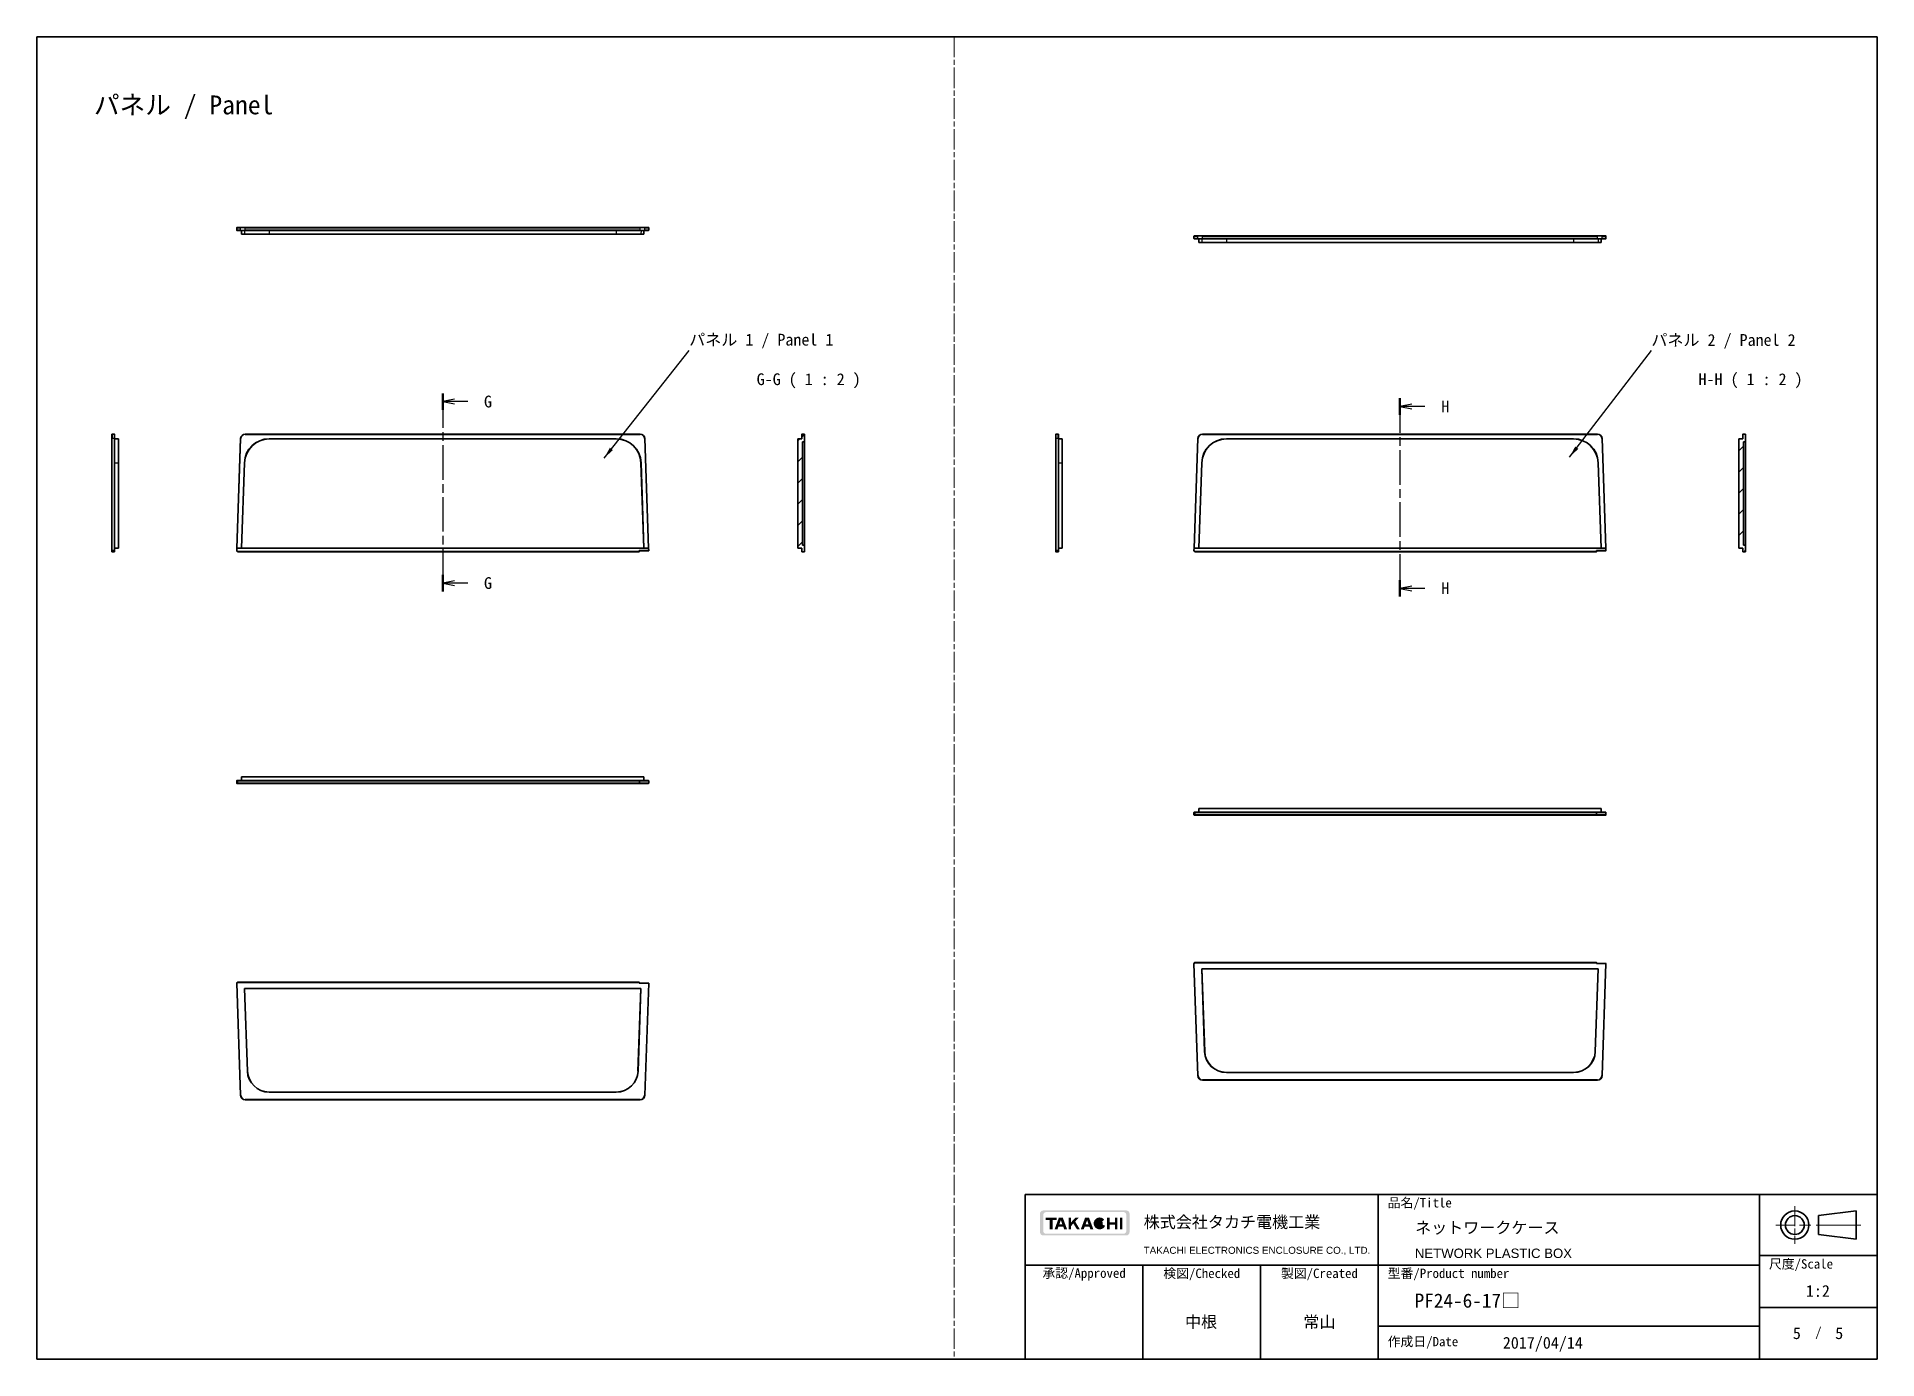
# Model space of a CAD drawing. Header units: millimetres. Extents: x 29 to 4761, y 16 to 859.
# Drawn here: x 3979 to 4761, y 16 to 578 of the extents above; entities that cross this region are included whole.
import ezdxf
from ezdxf.enums import TextEntityAlignment as Align

# ---------------------------------------------------------------- set-up
doc = ezdxf.new("R2010")
doc.units = ezdxf.units.MM
doc.header["$LTSCALE"] = 2
doc.linetypes.add('CHAIN', pattern=[0.3543, 0.2362, -0.0295, 0.0591, -0.0295])
for name, color, linetype, lineweight in [('Border (ISO)', 7, 'Continuous', 35), ('Hatch (ISO)', 1, 'Continuous', 18), ('Section Line (ISO)', 7, 'CHAIN', 25), ('Sketch Geometry (ISO)', 7, 'Continuous', 18), ('Symbol (ISO)', 7, 'Continuous', 18), ('Title (ISO)', 7, 'Continuous', 35), ('Visible (ISO)', 7, 'Continuous', 35), ('Visible Narrow (ISO)', 7, 'Continuous', 25)]:
    doc.layers.add(name, color=color, linetype=linetype, lineweight=lineweight)
doc.styles.add('QCADDimTextStyle', font='txt')
doc.styles.add('textstyle4', font='msgothic.ttc')
doc.styles.add('textstyle5', font='arial.ttf')
doc.dimstyles.new('QCADDimStyle', dxfattribs={"dimtxt": 1.8, "dimasz": 1.8, "dimexe": 0.18, "dimexo": 0.0625, "dimgap": 0.09, "dimtad": 0, "dimtih": 1, "dimtoh": 1, "dimdec": 4, "dimzin": 0, "dimdsep": 46, "dimtxsty": 'QCADDimTextStyle', "dimcen": 0.09, "dimadec": 0, "dimazin": 0, "dimtfac": 1, "dimtdec": 4, "dimtofl": 0, "dimtmove": 2, "dimatfit": 3, "dimfxl": 0, "dimtolj": 1, "dimtzin": 0, "dimarcsym": 0})
pattern_1 = [(45, (3950, 0.015), (-4.49013, 4.49013), [])]

msp = doc.modelspace()

# ---------------------------------------------------------------- texts
at = {"layer": 'Symbol (ISO)', "color": 7, "line_spacing_factor": 1.5, "style": 'textstyle4'}
for s, insert, char_height, width, attachment_point in [('{\\fMS Gothic|b0|i0|undefinedundefined|undefinedundefined;\\H8.0000;パネル / Panel}', (4003.26, 548.11), 8, 75.9766, 4), ('{パネル 1 / Panel 1}', (4256.2, 445.59), 5, 59.5322, 7), ('{パネル 2 / Panel 2}', (4665.05, 445.47), 5, 59.5322, 7)]:
    msp.add_mtext(s, dxfattribs=dict(at, insert=insert, char_height=char_height, width=width, attachment_point=attachment_point))
at = {"layer": 'Symbol (ISO)', "color": 7, "char_height": 5, "attachment_point": 7, "style": 'textstyle4'}
for s, insert in [('G-G ( 1 : 2 )', (4284.87, 428.67)), ('H-H ( 1 : 2 )', (4685.07, 428.67))]:
    msp.add_mtext(s, dxfattribs=dict(at, insert=insert))

# ---------------------------------------------------------------- blocks, each defined once
blk = doc.blocks.new('図面枠 tk図枠')
at = {"layer": 'Border (ISO)'}
for p, q in [((14.5, 289), (405.5, 289)), ((14.5, 289), (14.5, 8)), ((405.5, 289), (405.5, 8)), ((14.5, 8), (405.5, 8))]:
    blk.add_line(p, q, dxfattribs=at)
blk = doc.blocks.new('表題欄 tk表題欄')
at = {"layer": 'Hatch (ISO)', "transparency": 33554687}
h = blk.add_hatch(color=256, dxfattribs=at)
edge = h.paths.add_edge_path(flags=0)
edge.add_arc((95.58, 236.3), 0.596, 270, 360)
edge.add_line((96.17, 236.3), (96.17, 239.71))
edge.add_arc((95.58, 239.71), 0.596, 0, 90)
edge.add_line((95.58, 240.31), (79.14, 240.31))
edge.add_arc((79.14, 239.71), 0.596, 90, 180)
edge.add_line((78.54, 239.71), (78.54, 236.3))
edge.add_arc((79.14, 236.3), 0.596, 180, 270)
edge.add_line((79.14, 235.7), (95.58, 235.7))
edge = h.paths.add_edge_path(flags=0)
edge.add_line((77.84, 239.96), (77.84, 236.05))
edge.add_arc((78.54, 236.05), 0.702, 180, 270)
edge.add_line((78.54, 235.35), (96.17, 235.35))
edge.add_arc((96.17, 236.05), 0.702, 270, 360)
edge.add_line((96.87, 236.05), (96.87, 239.96))
edge.add_arc((96.17, 239.96), 0.702, 0, 90)
edge.add_line((96.17, 240.66), (78.54, 240.66))
edge.add_arc((78.54, 239.96), 0.702, 90, 180)
for points in [[(79.07, 239.15), (79.07, 238.66), (79.92, 238.66), (79.92, 236.66), (80.51, 236.66), (80.51, 238.66), (81.36, 238.66), (81.36, 239.15)], [(85.68, 236.66), (84.94, 237.89), (84.42, 237.32), (84.42, 236.66), (83.9, 236.66), (83.9, 239.15), (84.42, 239.15), (84.42, 238.1), (85.39, 239.15), (86.11, 239.15), (85.32, 238.3), (86.3, 236.66)], [(92.09, 239.15), (92.09, 236.66), (92.61, 236.66), (92.61, 237.66), (93.77, 237.66), (93.77, 236.66), (94.29, 236.66), (94.29, 239.15), (93.77, 239.15), (93.77, 238.15), (92.61, 238.15), (92.61, 239.15)], [(94.84, 239.15), (94.84, 236.66), (95.36, 236.66), (95.36, 239.15)]]:
    blk.add_hatch(color=256, dxfattribs=at).paths.add_polyline_path(points, flags=0)
h = blk.add_hatch(color=256, dxfattribs=at)
h.paths.add_polyline_path([(82.59, 237.71), (81.95, 237.71), (82.27, 238.58)], flags=0)
h.paths.add_polyline_path([(82.78, 237.2), (81.76, 237.2), (81.57, 236.66), (80.95, 236.66), (81.86, 239.15), (82.68, 239.15), (83.59, 236.66), (82.98, 236.66)], flags=0)
h = blk.add_hatch(color=256, dxfattribs=at)
h.paths.add_polyline_path([(87.53, 237.71), (88.16, 237.71), (87.85, 238.58)], flags=0)
h.paths.add_polyline_path([(87.14, 236.66), (87.34, 237.2), (88.35, 237.2), (88.55, 236.66), (89.17, 236.66), (88.25, 239.15), (87.44, 239.15), (86.52, 236.66)], flags=0)
h = blk.add_hatch(color=256, dxfattribs=at)
edge = h.paths.add_edge_path(flags=0)
edge.add_arc((90.52, 237.9), 1.27, 38.5505, 336.582)
edge.add_line((91.69, 237.4), (91.17, 237.62))
edge.add_ellipse((90.52, 237.9), major_axis=(0, -0.8), ratio=0.867347, start_angle=-235.349, end_angle=69.4109, ccw=False)
edge.add_line((91.09, 238.36), (91.52, 238.7))
at = {"layer": 'Title (ISO)'}
for p, q in [((74.71, 244.05), (255.71, 244.05)), ((74.71, 209.05), (74.71, 244.05)), ((149.71, 244.05), (149.71, 209.05)), ((230.71, 244.05), (230.71, 209.05)), ((255.71, 244.05), (255.71, 209.05)), ((243.21, 239.55), (251.21, 240.55)), ((243.21, 239.55), (243.21, 235.55)), ((251.21, 234.55), (251.21, 240.55)), ((243.21, 235.55), (251.21, 234.55)), ((230.71, 231.05), (255.71, 231.05)), ((74.71, 229.05), (230.71, 229.05)), ((99.71, 229.05), (99.71, 209.05)), ((124.71, 229.05), (124.71, 209.05)), ((230.71, 220.05), (255.71, 220.05)), ((149.71, 216.05), (230.71, 216.05)), ((255.71, 209.05), (74.71, 209.05))]:
    blk.add_line(p, q, dxfattribs=at)
at = {"layer": 'Title (ISO)', "color": 4, "linetype": 'CHAIN', "lineweight": 18, "ltscale": 8.88956}
blk.add_line((238.21, 241.55), (238.21, 233.55), dxfattribs=at)
at = {"layer": 'Title (ISO)', "color": 4, "linetype": 'CHAIN', "lineweight": 18, "ltscale": 20.001633}
blk.add_line((252.21, 237.55), (234.21, 237.55), dxfattribs=at)
at = {"layer": 'Title (ISO)'}
for radius in [3, 2]:
    blk.add_circle((238.21, 237.55), radius, dxfattribs=at)
at = {"layer": 'Title (ISO)', "color": 1, "char_height": 2, "line_spacing_factor": 1.5, "style": 'textstyle4'}
for s, insert, attachment_point in [('\\fMS Gothic|b0|i0|undefinedundefined|undefinedundefined;\\H2.0000;品名/Title', (151.71, 242.05), 4), ('\\fMS Gothic|b0|i0|undefinedundefined|undefinedundefined;\\H2.0000;承認/Approved', (87.21, 227.05), 5), ('\\fMS Gothic|b0|i0|undefinedundefined|undefinedundefined;\\H2.0000;検図/Checked', (112.21, 227.05), 5), ('\\fMS Gothic|b0|i0|undefinedundefined|undefinedundefined;\\H2.0000;製図/Created', (137.21, 227.05), 5), ('\\fMS Gothic|b0|i0|undefinedundefined|undefinedundefined;\\H2.0000;型番/Product number', (151.71, 227.05), 4), ('\\fMS Gothic|b0|i0|undefinedundefined|undefinedundefined;\\H2.0000;尺度/Scale', (232.71, 229.05), 4), ('\\fMS Gothic|b0|i0|undefinedundefined|undefinedundefined;\\H2.0000;作成日/Date', (151.71, 212.55), 4)]:
    blk.add_mtext(s, dxfattribs=dict(at, insert=insert, attachment_point=attachment_point))
at = {"layer": 'Title (ISO)', "color": 7, "line_spacing_factor": 1.5, "style": 'textstyle4'}
for s, insert, char_height, attachment_point in [('株式会社タカチ電機工業', (99.87, 238.05), 2.5, 4), ('\\fArial|b0|i0|undefinedundefined|undefinedundefined;\\H1.4986;TAKACHI ELECTRONICS ENCLOSURE CO., LTD.', (99.87, 232.05), 1.4986, 4), ('\\fMS Gothic|b0|i0|undefinedundefined|undefinedundefined;\\H2.0000;/', (243.21, 214.55), 2, 5)]:
    blk.add_mtext(s, dxfattribs=dict(at, insert=insert, char_height=char_height, attachment_point=attachment_point))
at = {"layer": 'Title (ISO)', "color": 7}
for tag, height, style, p in [('<品名>', 2.5, 'textstyle4', (157.54, 237)), ('<Title>', 2, 'textstyle5', (157.5, 231.55)), ('<型番>', 3, 'textstyle4', (157.44, 221.49))]:
    blk.add_attdef(tag, text='', height=height, dxfattribs=dict(at, style=style)).set_placement(p, align=Align.MIDDLE_LEFT)
at = {"layer": 'Title (ISO)', "color": 7, "style": 'textstyle4'}
for tag, p in [('<尺度>', (243.11, 223.55)), ('<承認>', (87.21, 217.05)), ('<検図>', (112.07, 217)), ('<製図>', (137.21, 216.96)), ('<ページ_No.>', (238.86, 214.55)), ('<総ページ数>', (247.71, 214.55)), ('作成日', (184.67, 212.53))]:
    blk.add_attdef(tag, text='', height=2.5, dxfattribs=at).set_placement(p, align=Align.MIDDLE_CENTER)
blk = doc.blocks.new('2dTransSection6')
at = {"layer": 'Section Line (ISO)', "linetype": 'CHAIN', "ltscale": 15.550356}
blk.add_line((100.74, 213.24), (100.74, 171.16), dxfattribs=at)
at = {"layer": 'Section Line (ISO)', "linetype": 'Continuous', "lineweight": 50}
for p, q in [((100.74, 213.24), (100.74, 209.73)), ((100.74, 174.67), (100.74, 171.16))]:
    blk.add_line(p, q, dxfattribs=at)
at = {"layer": 'Section Line (ISO)', "linetype": 'Continuous'}
for p, q in [((103.24, 211.98), (100.74, 211.48)), ((103.24, 211.48), (100.74, 211.48)), ((100.74, 211.48), (103.24, 210.98)), ((106.04, 211.48), (103.24, 211.48)), ((103.24, 173.41), (100.74, 172.91)), ((103.24, 172.91), (100.74, 172.91)), ((100.74, 172.91), (103.24, 172.41)), ((106.04, 172.91), (103.24, 172.91))]:
    blk.add_line(p, q, dxfattribs=at)
at = {"layer": 'Section Line (ISO)', "char_height": 2.5, "attachment_point": 7, "style": 'textstyle4'}
for insert in [(109.5, 210.21), (109.5, 171.64)]:
    blk.add_mtext('G', dxfattribs=dict(at, insert=insert))
blk = doc.blocks.new('2dTransSection7')
at = {"layer": 'Section Line (ISO)', "linetype": 'CHAIN', "ltscale": 15.575202}
blk.add_line((304.11, 212.19), (304.11, 170.04), dxfattribs=at)
at = {"layer": 'Section Line (ISO)', "linetype": 'Continuous', "lineweight": 50}
for p, q in [((304.11, 212.19), (304.11, 208.67)), ((304.11, 173.56), (304.11, 170.04))]:
    blk.add_line(p, q, dxfattribs=at)
at = {"layer": 'Section Line (ISO)', "linetype": 'Continuous'}
for p, q in [((306.61, 210.93), (304.11, 210.43)), ((306.61, 210.43), (304.11, 210.43)), ((304.11, 210.43), (306.61, 209.93)), ((309.42, 210.43), (306.61, 210.43)), ((306.61, 172.3), (304.11, 171.8)), ((306.61, 171.8), (304.11, 171.8)), ((304.11, 171.8), (306.61, 171.3)), ((309.42, 171.8), (306.61, 171.8))]:
    blk.add_line(p, q, dxfattribs=at)
at = {"layer": 'Section Line (ISO)', "char_height": 2.5, "attachment_point": 7, "style": 'textstyle4'}
for insert in [(312.9, 209.2), (312.9, 170.58)]:
    blk.add_mtext('H', dxfattribs=dict(at, insert=insert))

# ---------------------------------------------------------------- hatches: boundary and pattern name
at = {"layer": 'Hatch (ISO)', "transparency": 33554687}
h = msp.add_hatch(dxfattribs=at)
h.set_pattern_fill('ANSI31', color=256, scale=50.8, style=0, pattern_type=0)
h.set_pattern_definition(pattern_1)
edge = h.paths.add_edge_path(flags=0)
edge.add_ellipse((4304.15, 359.27), major_axis=(-0.0999, -0.0035), ratio=1, start_angle=0, end_angle=88)
edge.add_line((4304.15, 359.17), (4305.1, 359.17))
edge.add_ellipse((4305.1, 359.27), major_axis=(0, -0.1), ratio=1, start_angle=0, end_angle=90)
edge.add_line((4305.2, 359.27), (4305.2, 361.92))
edge.add_line((4305.2, 361.92), (4304.4, 361.95))
edge.add_line((4304.4, 361.95), (4304.4, 405.89))
edge.add_line((4304.4, 405.89), (4305.2, 405.92))
edge.add_line((4305.2, 405.92), (4305.2, 409.07))
edge.add_ellipse((4305.1, 409.07), major_axis=(0.1, 0), ratio=1, start_angle=0, end_angle=90)
edge.add_line((4305.1, 409.17), (4304.1, 409.17))
edge.add_ellipse((4304.1, 409.07), major_axis=(0, 0.1), ratio=1, start_angle=0, end_angle=90)
edge.add_line((4304, 409.07), (4304, 407.17))
edge.add_line((4304, 407.17), (4302.4, 407.11))
edge.add_line((4302.4, 407.11), (4302.4, 360.68))
edge.add_line((4302.4, 360.68), (4304, 360.67))
edge.add_line((4304, 360.67), (4304.05, 359.26))
h = msp.add_hatch(dxfattribs=at)
h.set_pattern_fill('ANSI31', color=256, scale=50.8, style=0, pattern_type=0)
h.set_pattern_definition(pattern_1)
edge = h.paths.add_edge_path(flags=0)
edge.add_ellipse((4703.99, 359.27), major_axis=(-0.0999, -0.0035), ratio=1, start_angle=0, end_angle=88)
edge.add_line((4703.99, 359.17), (4704.94, 359.17))
edge.add_ellipse((4704.94, 359.27), major_axis=(0, -0.1), ratio=1, start_angle=0, end_angle=90)
edge.add_line((4705.04, 359.27), (4705.04, 361.92))
edge.add_line((4705.04, 361.92), (4704.24, 361.95))
edge.add_line((4704.24, 361.95), (4704.24, 405.89))
edge.add_line((4704.24, 405.89), (4705.04, 405.92))
edge.add_line((4705.04, 405.92), (4705.04, 409.07))
edge.add_ellipse((4704.94, 409.07), major_axis=(0.1, 0), ratio=1, start_angle=0, end_angle=90)
edge.add_line((4704.94, 409.17), (4703.94, 409.17))
edge.add_ellipse((4703.94, 409.07), major_axis=(0, 0.1), ratio=1, start_angle=0, end_angle=90)
edge.add_line((4703.84, 409.07), (4703.84, 407.17))
edge.add_line((4703.84, 407.17), (4702.24, 407.11))
edge.add_line((4702.24, 407.11), (4702.24, 360.68))
edge.add_line((4702.24, 360.68), (4703.84, 360.67))
edge.add_line((4703.84, 360.67), (4703.89, 359.26))

# ---------------------------------------------------------------- linework, layer by layer
at = {"layer": 'Sketch Geometry (ISO)', "color": 4, "linetype": 'CHAIN', "lineweight": 18, "ltscale": 18.445457}
msp.add_line((4368.76, 578.03), (4368.76, 16), dxfattribs=at)
at = {"layer": 'Visible (ISO)'}
for p, q in [((4063.95, 496.84), (4063.95, 495.88)), ((4063.98, 495.81), (4064.01, 495.77)), ((4064.05, 496.94), (4064.05, 496.94)), ((4065.68, 496.94), (4064.05, 496.94)), ((4064.08, 495.74), (4065.68, 495.74)), ((4065.68, 496.94), (4067.58, 496.94)), ((4067.58, 495.74), (4065.68, 495.74)), ((4065.98, 495.74), (4066.04, 494.14)), ((4066.04, 494.14), (4067.29, 494.14)), ((4077.73, 494.14), (4067.29, 494.14)), ((4235.38, 496.94), (4067.58, 496.94)), ((4067.58, 495.74), (4235.38, 495.74)), ((4077.73, 494.14), (4225.24, 494.14)), ((4235.68, 494.14), (4225.24, 494.14)), ((4235.38, 496.94), (4237.28, 496.94)), ((4237.28, 495.74), (4235.38, 495.74)), ((4235.68, 494.14), (4236.93, 494.14)), ((4236.98, 495.74), (4236.93, 494.14)), ((4238.92, 496.94), (4237.28, 496.94)), ((4237.28, 495.74), (4238.88, 495.74)), ((4238.96, 495.77), (4238.99, 495.81)), ((4239.02, 495.88), (4239.02, 496.84)), ((4470.69, 493.32), (4470.69, 492.35)), ((4470.79, 493.42), (4470.79, 493.42)), ((4472.43, 493.42), (4470.79, 493.42)), ((4472.43, 493.42), (4474.33, 493.42)), ((4642.13, 493.42), (4474.33, 493.42)), ((4642.13, 493.42), (4644.03, 493.42)), ((4645.66, 493.42), (4644.03, 493.42)), ((4645.76, 492.35), (4645.76, 493.32)), ((4470.72, 492.28), (4470.76, 492.25)), ((4470.83, 492.22), (4472.43, 492.22)), ((4474.33, 492.22), (4472.43, 492.22)), ((4472.73, 492.22), (4472.79, 490.62)), ((4472.79, 490.62), (4474.04, 490.62)), ((4484.47, 490.62), (4474.04, 490.62)), ((4474.33, 492.22), (4642.13, 492.22)), ((4484.47, 490.62), (4631.98, 490.62)), ((4642.42, 490.62), (4631.98, 490.62)), ((4644.03, 492.22), (4642.13, 492.22)), ((4642.42, 490.62), (4643.67, 490.62)), ((4643.73, 492.22), (4643.67, 490.62)), ((4644.03, 492.22), (4645.63, 492.22)), ((4645.7, 492.25), (4645.74, 492.28)), ((4010.86, 407.23), (4010.86, 409.07)), ((4010.86, 407.23), (4010.86, 359.68)), ((4011.96, 409.17), (4010.96, 409.17)), ((4012.06, 409.07), (4012.06, 407.23)), ((4012.06, 360.67), (4012.06, 407.23)), ((4012.06, 407.17), (4013.66, 407.11)), ((4013.66, 407.11), (4013.66, 397.03)), ((4065.58, 407.24), (4063.98, 360.67)), ((4235.38, 409.17), (4067.58, 409.17)), ((4225.24, 407.17), (4077.73, 407.17)), ((4077.73, 407.11), (4225.24, 407.11)), ((4238.98, 360.67), (4237.38, 407.24)), ((4304, 407.17), (4302.4, 407.11)), ((4302.4, 407.11), (4302.4, 360.68)), ((4304, 409.07), (4304, 407.17)), ((4305.1, 409.17), (4304.1, 409.17)), ((4305.2, 405.92), (4305.2, 409.07)), ((4411.95, 407.23), (4411.95, 409.07)), ((4411.95, 407.23), (4411.95, 359.68)), ((4413.05, 409.17), (4412.05, 409.17)), ((4413.15, 409.07), (4413.15, 407.23)), ((4413.15, 360.67), (4413.15, 407.23)), ((4413.15, 407.17), (4414.75, 407.11)), ((4414.75, 407.11), (4414.75, 397.03)), ((4472.33, 407.24), (4470.73, 360.67)), ((4642.13, 409.17), (4474.33, 409.17)), ((4631.98, 407.17), (4484.47, 407.17)), ((4484.47, 407.11), (4631.98, 407.11)), ((4645.73, 360.67), (4644.13, 407.24)), ((4703.84, 407.17), (4702.24, 407.11)), ((4702.24, 407.11), (4702.24, 360.68)), ((4703.84, 409.07), (4703.84, 407.17)), ((4704.94, 409.17), (4703.94, 409.17)), ((4705.04, 405.92), (4705.04, 409.07)), ((4304.4, 405.89), (4305.2, 405.92)), ((4304.4, 361.95), (4304.4, 405.89)), ((4305.2, 405.92), (4305.2, 396.99)), ((4704.24, 405.89), (4705.04, 405.92)), ((4704.24, 361.95), (4704.24, 405.89)), ((4705.04, 405.92), (4705.04, 396.99)), ((4013.66, 360.68), (4013.66, 397.03)), ((4067.23, 397.03), (4065.98, 360.67)), ((4066.04, 360.68), (4067.29, 397.03)), ((4235.68, 397.03), (4236.93, 360.68)), ((4236.98, 360.67), (4235.73, 397.03)), ((4305.2, 396.99), (4305.2, 361.92)), ((4414.75, 360.68), (4414.75, 397.03)), ((4473.98, 397.03), (4472.73, 360.67)), ((4472.79, 360.68), (4474.04, 397.03)), ((4642.42, 397.03), (4643.67, 360.68)), ((4643.73, 360.67), (4642.48, 397.03)), ((4705.04, 396.99), (4705.04, 361.92)), ((4012.02, 359.68), (4012.06, 360.67)), ((4012.06, 360.67), (4013.66, 360.68)), ((4063.98, 360.67), (4063.95, 359.68)), ((4064.08, 360.67), (4064.08, 360.67)), ((4064.08, 360.67), (4065.98, 360.67)), ((4065.98, 360.67), (4066.04, 360.68)), ((4065.98, 360.67), (4236.98, 360.67)), ((4236.93, 360.68), (4066.04, 360.68)), ((4236.98, 360.67), (4236.93, 360.68)), ((4236.98, 360.67), (4238.88, 360.67)), ((4238.88, 360.67), (4238.88, 360.67)), ((4239.02, 359.67), (4238.98, 360.67)), ((4302.4, 360.68), (4304, 360.67)), ((4304, 360.67), (4304.05, 359.26)), ((4305.2, 361.92), (4304.4, 361.95)), ((4305.2, 359.27), (4305.2, 361.92)), ((4413.11, 359.68), (4413.15, 360.67)), ((4413.15, 360.67), (4414.75, 360.68)), ((4470.73, 360.67), (4470.69, 359.68)), ((4470.83, 360.67), (4470.83, 360.67)), ((4470.83, 360.67), (4472.73, 360.67)), ((4472.73, 360.67), (4472.79, 360.68)), ((4472.73, 360.67), (4643.73, 360.67)), ((4643.67, 360.68), (4472.79, 360.68)), ((4643.73, 360.67), (4643.67, 360.68)), ((4643.73, 360.67), (4645.63, 360.67)), ((4645.63, 360.67), (4645.63, 360.67)), ((4645.76, 359.67), (4645.73, 360.67)), ((4702.24, 360.68), (4703.84, 360.67)), ((4703.84, 360.67), (4703.89, 359.26)), ((4705.04, 361.92), (4704.24, 361.95)), ((4705.04, 359.27), (4705.04, 361.92)), ((4010.86, 359.27), (4010.86, 359.68)), ((4010.96, 359.17), (4011.91, 359.17)), ((4012.02, 359.68), (4012.01, 359.26)), ((4064.45, 359.17), (4234.94, 359.17)), ((4235.04, 359.27), (4235.04, 359.57)), ((4235.04, 359.57), (4238.92, 359.57)), ((4304.15, 359.17), (4305.1, 359.17)), ((4411.95, 359.27), (4411.95, 359.68)), ((4412.05, 359.17), (4413, 359.17)), ((4413.11, 359.68), (4413.1, 359.26)), ((4471.19, 359.17), (4641.68, 359.17)), ((4641.78, 359.27), (4641.78, 359.57)), ((4641.78, 359.57), (4645.66, 359.57)), ((4703.99, 359.17), (4704.94, 359.17)), ((4063.95, 260.82), (4063.95, 261.78)), ((4063.98, 261.85), (4064.01, 261.89)), ((4064.45, 260.72), (4064.05, 260.72)), ((4064.08, 261.92), (4064.08, 261.92)), ((4064.08, 261.92), (4065.98, 261.92)), ((4064.45, 260.72), (4234.94, 260.72)), ((4065.98, 261.92), (4066.04, 263.52)), ((4065.98, 261.92), (4236.98, 261.92)), ((4236.93, 263.52), (4066.04, 263.52)), ((4234.94, 260.72), (4238.92, 260.72)), ((4235.04, 261.77), (4235.04, 261.78)), ((4235.04, 260.82), (4235.04, 261.77)), ((4236.98, 261.92), (4236.93, 263.52)), ((4236.98, 261.92), (4238.88, 261.92)), ((4238.88, 261.92), (4238.88, 261.92)), ((4238.96, 261.89), (4238.99, 261.85)), ((4239.02, 261.78), (4239.02, 260.82)), ((4470.69, 247.37), (4470.69, 248.33)), ((4470.72, 248.4), (4470.76, 248.44)), ((4471.19, 247.27), (4470.79, 247.27)), ((4470.83, 248.47), (4470.83, 248.47)), ((4470.83, 248.47), (4472.73, 248.47)), ((4471.19, 247.27), (4641.68, 247.27)), ((4472.73, 248.47), (4472.79, 250.07)), ((4472.73, 248.47), (4643.73, 248.47)), ((4643.67, 250.07), (4472.79, 250.07)), ((4641.68, 247.27), (4645.66, 247.27)), ((4641.78, 248.32), (4641.78, 248.33)), ((4641.78, 247.37), (4641.78, 248.32)), ((4643.73, 248.47), (4643.67, 250.07)), ((4643.73, 248.47), (4645.63, 248.47)), ((4645.63, 248.47), (4645.63, 248.47)), ((4645.7, 248.44), (4645.74, 248.4)), ((4645.76, 248.33), (4645.76, 247.37)), ((4470.69, 184.1), (4472.33, 136.54)), ((4641.68, 184.61), (4471.19, 184.61)), ((4475.23, 146.8), (4474.02, 181.86)), ((4474.02, 181.86), (4642.44, 181.86)), ((4474.02, 181.86), (4474.05, 181.84)), ((4642.41, 181.84), (4474.05, 181.84)), ((4474.05, 181.84), (4475.26, 146.8)), ((4641.2, 146.8), (4642.41, 181.84)), ((4642.44, 181.86), (4641.23, 146.8)), ((4641.78, 184.21), (4641.68, 184.11)), ((4641.78, 184.21), (4641.78, 184.51)), ((4645.66, 184.21), (4641.78, 184.21)), ((4642.44, 181.86), (4642.41, 181.84)), ((4644.13, 136.54), (4645.76, 184.11)), ((4063.95, 175.75), (4065.58, 128.2)), ((4234.94, 176.27), (4064.45, 176.27)), ((4068.48, 138.45), (4067.28, 173.52)), ((4067.28, 173.52), (4235.69, 173.52)), ((4067.28, 173.52), (4067.31, 173.49)), ((4235.66, 173.49), (4067.31, 173.49)), ((4067.31, 173.49), (4068.51, 138.45)), ((4234.45, 138.45), (4235.66, 173.49)), ((4235.69, 173.52), (4234.48, 138.45)), ((4235.04, 175.87), (4234.94, 175.77)), ((4235.04, 175.87), (4235.04, 176.17)), ((4238.92, 175.87), (4235.04, 175.87)), ((4235.69, 173.52), (4235.66, 173.49)), ((4237.38, 128.2), (4239.02, 175.76)), ((4474.33, 134.61), (4642.13, 134.61)), ((4484.47, 137.89), (4631.98, 137.89)), ((4631.98, 137.86), (4484.47, 137.86)), ((4067.58, 126.27), (4235.38, 126.27)), ((4077.73, 129.55), (4225.24, 129.55)), ((4225.24, 129.52), (4077.73, 129.52))]:
    msp.add_line(p, q, dxfattribs=at)
for centre, radius, start, end in [((4064.05, 496.84), 0.1, 90, 180), ((4238.92, 496.84), 0.1, 0, 90), ((4238.92, 495.88), 0.1, 315.42326, 0), ((4470.79, 493.32), 0.1, 90, 180), ((4645.66, 493.32), 0.1, 0, 90), ((4645.66, 492.35), 0.1, 315.42326, 0), ((4010.96, 409.07), 0.1, 90, 180), ((4011.96, 409.07), 0.1, 0, 90), ((4067.58, 407.17), 2, 90, 178.02931), ((4077.73, 396.67), 10.5, 90, 178.02931), ((4077.73, 396.67), 10.44, 90, 178.02931), ((4225.24, 396.67), 10.5, 1.97069, 90), ((4225.24, 396.67), 10.44, 1.97069, 90), ((4235.38, 407.17), 2, 1.97069, 90), ((4304.1, 409.07), 0.1, 90, 180), ((4305.1, 409.07), 0.1, 0, 90), ((4412.05, 409.07), 0.1, 90, 180), ((4413.05, 409.07), 0.1, 0, 90), ((4474.33, 407.17), 2, 90, 178.02931), ((4484.47, 396.67), 10.5, 90, 178.02931), ((4484.47, 396.67), 10.44, 90, 178.02931), ((4631.98, 396.67), 10.5, 1.97069, 90), ((4631.98, 396.67), 10.44, 1.97069, 90), ((4642.13, 407.17), 2, 1.97069, 90), ((4703.94, 409.07), 0.1, 90, 180), ((4704.94, 409.07), 0.1, 0, 90), ((4010.96, 359.27), 0.1, 180, 270), ((4011.91, 359.27), 0.1, 270, 358), ((4064.45, 359.67), 0.5, 178.02931, 270), ((4234.94, 359.27), 0.1, 270, 0), ((4238.92, 359.67), 0.1, 270, 1.97069), ((4304.15, 359.27), 0.1, 182, 270), ((4305.1, 359.27), 0.1, 270, 0), ((4412.05, 359.27), 0.1, 180, 270), ((4413, 359.27), 0.1, 270, 358), ((4471.19, 359.67), 0.5, 178.02931, 270), ((4641.68, 359.27), 0.1, 270, 0), ((4645.66, 359.67), 0.1, 270, 1.97069), ((4703.99, 359.27), 0.1, 182, 270), ((4704.94, 359.27), 0.1, 270, 0), ((4064.05, 260.82), 0.1, 180, 270), ((4234.94, 260.82), 0.1, 270, 0), ((4238.92, 260.82), 0.1, 270, 0), ((4238.92, 261.78), 0.1, 0, 44.57674), ((4470.79, 247.37), 0.1, 180, 270), ((4641.68, 247.37), 0.1, 270, 0), ((4645.66, 247.37), 0.1, 270, 0), ((4645.66, 248.33), 0.1, 0, 44.57674), ((4471.19, 184.11), 0.5, 90, 181.97069), ((4641.68, 184.51), 0.1, 0, 90), ((4645.66, 184.11), 0.1, 358.02931, 90), ((4064.45, 175.77), 0.5, 90, 181.97069), ((4234.94, 176.17), 0.1, 0, 90), ((4238.92, 175.77), 0.1, 358.02931, 90), ((4484.47, 147.11), 9.25, 181.97069, 270), ((4484.47, 147.11), 9.22, 181.97069, 270), ((4631.98, 147.11), 9.25, 270, 358.02931), ((4631.98, 147.11), 9.22, 270, 358.02931), ((4077.73, 138.77), 9.25, 181.97069, 270), ((4077.73, 138.77), 9.22, 181.97069, 270), ((4225.24, 138.77), 9.25, 270, 358.02931), ((4225.24, 138.77), 9.22, 270, 358.02931), ((4474.33, 136.61), 2, 181.97069, 270), ((4642.13, 136.61), 2, 270, 358.02931), ((4067.58, 128.27), 2, 181.97069, 270), ((4235.38, 128.27), 2, 270, 358.02931)]:
    msp.add_arc(centre, radius, start, end, dxfattribs=at)
for centre, major_axis, ratio, start_param, end_param in [((4064.08, 495.84), (0.0386, 0.0923), 0.999158, 1.966889, 3.537685), ((4238.88, 495.84), (-0.0386, 0.0923), 0.999158, 2.7455, 4.316296), ((4470.83, 492.32), (0.0386, 0.0923), 0.999158, 1.966889, 3.537685), ((4645.63, 492.32), (-0.0386, 0.0923), 0.999158, 2.7455, 4.316296), ((4011.96, 360.67), (0.1, -0.0017), 0.034378, 0.0006, 1.571396), ((4064.08, 360.67), (0.0999, -0.0034), 0.017445, 3.141593, 4.712389), ((4238.88, 360.67), (-0.0999, -0.0034), 0.017445, 1.570796, 3.141593), ((4413.05, 360.67), (0.1, -0.0017), 0.034378, 0.0006, 1.571396), ((4470.83, 360.67), (0.0999, -0.0034), 0.017445, 3.141593, 4.712389), ((4645.63, 360.67), (-0.0999, -0.0034), 0.017445, 1.570796, 3.141593), ((4234.94, 359.67), (0.1, -0.1), 0.017455, 4.729842, 6.265732), ((4641.68, 359.67), (0.1, -0.1), 0.017455, 4.729842, 6.265732), ((4064.08, 261.82), (0.0386, -0.0923), 0.999158, 2.7455, 3.537685), ((4234.94, 261.78), (-0.0719, 0.0719), 0.965689, 3.944444, 5.480334), ((4234.94, 261.78), (0, 0.1), 0.999391, 4.712389, 4.747296), ((4238.88, 261.82), (-0.0386, -0.0923), 0.999158, 2.7455, 3.537685), ((4470.83, 248.37), (0.0386, -0.0923), 0.999158, 2.7455, 3.537685), ((4641.68, 248.33), (-0.0719, 0.0719), 0.965689, 3.944444, 5.480334), ((4641.68, 248.33), (0, 0.1), 0.999391, 4.712389, 4.747296), ((4645.63, 248.37), (-0.0386, -0.0923), 0.999158, 2.7455, 3.537685)]:
    msp.add_ellipse(centre, major_axis=major_axis, ratio=ratio, start_param=start_param, end_param=end_param, dxfattribs=at)
for points in [[(4063.95, 495.88), (4063.95, 495.87), (4063.95, 495.86), (4063.95, 495.85), (4063.95, 495.85), (4063.96, 495.84), (4063.96, 495.83), (4063.96, 495.82), (4063.97, 495.82), (4063.97, 495.81), (4063.97, 495.81), (4063.98, 495.81)], [(4470.69, 492.35), (4470.69, 492.35), (4470.69, 492.34), (4470.7, 492.33), (4470.7, 492.32), (4470.7, 492.31), (4470.71, 492.31), (4470.71, 492.3), (4470.71, 492.3), (4470.72, 492.29), (4470.72, 492.29), (4470.72, 492.28)], [(4063.95, 261.78), (4063.95, 261.79), (4063.95, 261.8), (4063.95, 261.81), (4063.95, 261.81), (4063.96, 261.82), (4063.96, 261.83), (4063.96, 261.84), (4063.97, 261.84), (4063.97, 261.85), (4063.97, 261.85), (4063.98, 261.85)], [(4470.69, 248.33), (4470.69, 248.34), (4470.69, 248.34), (4470.7, 248.36), (4470.7, 248.36), (4470.7, 248.37), (4470.71, 248.38), (4470.71, 248.39), (4470.71, 248.39), (4470.72, 248.4), (4470.72, 248.4), (4470.72, 248.4)]]:
    msp.add_open_spline(points, degree=3, knots=[1.57079633, 1.57079633, 1.57079633, 1.57079633, 1.57767533, 1.57767533, 1.58455434, 1.58455434, 1.59143335, 1.59143335, 1.59831235, 1.59831235, 1.60519136, 1.60519136, 1.60519136, 1.60519136], dxfattribs=at)
at = {"layer": 'Visible Narrow (ISO)'}
for p, q in [((4063.95, 496.84), (4063.95, 496.84)), ((4063.95, 496.84), (4065.58, 496.84)), ((4063.95, 495.88), (4063.95, 496.84)), ((4063.98, 495.84), (4063.95, 495.88)), ((4065.58, 495.84), (4063.98, 495.84)), ((4067.58, 496.84), (4065.58, 496.84)), ((4065.58, 495.84), (4065.58, 496.84)), ((4065.58, 495.84), (4067.58, 495.84)), ((4067.23, 495.74), (4067.29, 494.14)), ((4067.58, 496.94), (4067.58, 496.84)), ((4067.58, 496.84), (4235.38, 496.84)), ((4067.58, 495.84), (4067.58, 496.84)), ((4067.58, 495.84), (4067.58, 495.74)), ((4235.38, 495.84), (4067.58, 495.84)), ((4077.73, 495.74), (4077.73, 494.14)), ((4225.24, 495.74), (4225.24, 494.14)), ((4235.38, 496.94), (4235.38, 496.84)), ((4237.38, 496.84), (4235.38, 496.84)), ((4235.38, 495.84), (4235.38, 496.84)), ((4235.38, 495.84), (4235.38, 495.74)), ((4235.38, 495.84), (4237.38, 495.84)), ((4235.73, 495.74), (4235.68, 494.14)), ((4237.38, 496.84), (4239.02, 496.84)), ((4237.38, 495.84), (4237.38, 496.84)), ((4238.98, 495.84), (4237.38, 495.84)), ((4239.02, 495.88), (4238.98, 495.84)), ((4239.02, 496.84), (4239.02, 496.84)), ((4239.02, 496.84), (4239.02, 495.88)), ((4239.02, 495.88), (4239.02, 495.88)), ((4470.69, 493.32), (4470.69, 493.32)), ((4470.69, 493.32), (4472.33, 493.32)), ((4470.69, 492.35), (4470.69, 493.32)), ((4474.33, 493.32), (4472.33, 493.32)), ((4472.33, 492.32), (4472.33, 493.32)), ((4474.33, 493.42), (4474.33, 493.32)), ((4474.33, 493.32), (4642.13, 493.32)), ((4474.33, 492.32), (4474.33, 493.32)), ((4642.13, 493.42), (4642.13, 493.32)), ((4644.13, 493.32), (4642.13, 493.32)), ((4642.13, 492.32), (4642.13, 493.32)), ((4644.13, 493.32), (4645.76, 493.32)), ((4644.13, 492.32), (4644.13, 493.32)), ((4645.76, 493.32), (4645.76, 493.32)), ((4645.76, 493.32), (4645.76, 492.35)), ((4470.73, 492.32), (4470.69, 492.35)), ((4472.33, 492.32), (4470.73, 492.32)), ((4472.33, 492.32), (4474.33, 492.32)), ((4473.98, 492.22), (4474.04, 490.62)), ((4474.33, 492.32), (4474.33, 492.22)), ((4642.13, 492.32), (4474.33, 492.32)), ((4484.47, 492.22), (4484.47, 490.62)), ((4631.98, 492.22), (4631.98, 490.62)), ((4642.13, 492.32), (4642.13, 492.22)), ((4642.13, 492.32), (4644.13, 492.32)), ((4642.48, 492.22), (4642.42, 490.62)), ((4645.73, 492.32), (4644.13, 492.32)), ((4645.76, 492.35), (4645.73, 492.32)), ((4645.76, 492.35), (4645.76, 492.35)), ((4010.96, 409.17), (4010.96, 407.24)), ((4010.96, 359.68), (4010.96, 407.24)), ((4011.96, 407.24), (4010.96, 407.24)), ((4011.96, 407.24), (4011.96, 409.17)), ((4011.96, 407.24), (4011.96, 360.67)), ((4064.08, 360.67), (4065.68, 407.23)), ((4065.58, 407.24), (4065.68, 407.23)), ((4067.58, 409.17), (4067.58, 409.07)), ((4067.58, 409.07), (4235.38, 409.07)), ((4077.73, 407.17), (4077.73, 407.11)), ((4225.24, 407.17), (4225.24, 407.11)), ((4235.38, 409.17), (4235.38, 409.07)), ((4237.38, 407.24), (4237.28, 407.23)), ((4237.28, 407.23), (4238.88, 360.67)), ((4412.05, 409.17), (4412.05, 407.24)), ((4412.05, 359.68), (4412.05, 407.24)), ((4413.05, 407.24), (4412.05, 407.24)), ((4413.05, 407.24), (4413.05, 409.17)), ((4413.05, 407.24), (4413.05, 360.67)), ((4470.83, 360.67), (4472.43, 407.23)), ((4472.33, 407.24), (4472.43, 407.23)), ((4474.33, 409.17), (4474.33, 409.07)), ((4474.33, 409.07), (4642.13, 409.07)), ((4484.47, 407.17), (4484.47, 407.11)), ((4631.98, 407.17), (4631.98, 407.11)), ((4642.13, 409.17), (4642.13, 409.07)), ((4644.13, 407.24), (4644.03, 407.23)), ((4644.03, 407.23), (4645.63, 360.67)), ((4012.06, 397.03), (4013.66, 397.03)), ((4067.23, 397.03), (4067.29, 397.03)), ((4235.73, 397.03), (4235.68, 397.03)), ((4413.15, 397.03), (4414.75, 397.03)), ((4473.98, 397.03), (4474.04, 397.03)), ((4642.48, 397.03), (4642.42, 397.03)), ((4011.96, 360.67), (4011.92, 359.68)), ((4064.05, 359.68), (4064.08, 360.67)), ((4238.88, 360.67), (4238.92, 359.66)), ((4413.05, 360.67), (4413.01, 359.68)), ((4470.79, 359.68), (4470.83, 360.67)), ((4645.63, 360.67), (4645.66, 359.66)), ((4010.96, 359.68), (4010.96, 359.17)), ((4011.92, 359.68), (4010.96, 359.68)), ((4011.91, 359.17), (4011.92, 359.68)), ((4064.45, 359.26), (4064.45, 359.17)), ((4234.94, 359.26), (4064.45, 359.26)), ((4234.94, 359.66), (4234.94, 359.26)), ((4238.92, 359.66), (4234.94, 359.66)), ((4234.94, 359.17), (4234.94, 359.26)), ((4238.92, 359.57), (4238.92, 359.66)), ((4412.05, 359.68), (4412.05, 359.17)), ((4413.01, 359.68), (4412.05, 359.68)), ((4413, 359.17), (4413.01, 359.68)), ((4471.19, 359.26), (4471.19, 359.17)), ((4641.68, 359.26), (4471.19, 359.26)), ((4641.68, 359.66), (4641.68, 359.26)), ((4645.66, 359.66), (4641.68, 359.66)), ((4641.68, 359.17), (4641.68, 359.26)), ((4645.66, 359.57), (4645.66, 359.66)), ((4063.95, 260.82), (4064.45, 260.82)), ((4064.05, 261.88), (4064.08, 261.92)), ((4064.45, 261.87), (4064.45, 261.77)), ((4234.94, 261.87), (4064.45, 261.87)), ((4064.45, 261.77), (4234.94, 261.77)), ((4064.45, 260.82), (4064.45, 261.77)), ((4064.45, 260.72), (4064.45, 260.82)), ((4234.94, 260.82), (4064.45, 260.82)), ((4234.94, 261.88), (4234.94, 261.87)), ((4238.92, 261.88), (4234.94, 261.88)), ((4234.94, 261.77), (4234.94, 261.87)), ((4235.04, 261.77), (4234.94, 261.77)), ((4234.94, 261.77), (4234.94, 260.82)), ((4234.94, 260.82), (4235.04, 260.82)), ((4234.94, 260.72), (4234.94, 260.82)), ((4235.04, 261.78), (4238.92, 261.78)), ((4238.92, 260.82), (4235.04, 260.82)), ((4238.88, 261.92), (4238.92, 261.88)), ((4238.92, 261.78), (4238.92, 261.88)), ((4239.02, 261.78), (4238.92, 261.78)), ((4238.92, 261.78), (4238.92, 260.82)), ((4238.92, 260.82), (4239.02, 260.82)), ((4238.92, 260.72), (4238.92, 260.82)), ((4470.69, 247.37), (4471.19, 247.37)), ((4470.79, 248.43), (4470.83, 248.47)), ((4471.19, 248.42), (4471.19, 248.32)), ((4641.68, 248.42), (4471.19, 248.42)), ((4471.19, 248.32), (4641.68, 248.32)), ((4471.19, 247.37), (4471.19, 248.32)), ((4471.19, 247.27), (4471.19, 247.37)), ((4641.68, 247.37), (4471.19, 247.37)), ((4641.68, 248.43), (4641.68, 248.42)), ((4645.66, 248.43), (4641.68, 248.43)), ((4641.68, 248.32), (4641.68, 248.42)), ((4641.78, 248.32), (4641.68, 248.32)), ((4641.68, 248.32), (4641.68, 247.37)), ((4641.68, 247.37), (4641.78, 247.37)), ((4641.68, 247.27), (4641.68, 247.37)), ((4641.78, 248.33), (4645.66, 248.33)), ((4645.66, 247.37), (4641.78, 247.37)), ((4645.63, 248.47), (4645.66, 248.43)), ((4645.66, 248.33), (4645.66, 248.43)), ((4645.76, 248.33), (4645.66, 248.33)), ((4645.66, 248.33), (4645.66, 247.37)), ((4645.66, 247.37), (4645.76, 247.37)), ((4645.66, 247.27), (4645.66, 247.37)), ((4470.79, 184.1), (4470.69, 184.1)), ((4472.43, 136.55), (4470.79, 184.1)), ((4471.19, 184.51), (4471.19, 184.61)), ((4471.19, 184.51), (4641.68, 184.51)), ((4641.68, 184.51), (4641.68, 184.61)), ((4641.78, 184.51), (4641.68, 184.51)), ((4641.68, 184.51), (4641.68, 184.11)), ((4641.68, 184.11), (4645.66, 184.11)), ((4645.66, 184.11), (4644.03, 136.55)), ((4645.66, 184.11), (4645.66, 184.21)), ((4645.76, 184.11), (4645.66, 184.11)), ((4064.05, 175.75), (4063.95, 175.75)), ((4065.68, 128.2), (4064.05, 175.75)), ((4064.45, 176.17), (4064.45, 176.27)), ((4064.45, 176.17), (4234.94, 176.17)), ((4234.94, 176.17), (4234.94, 176.27)), ((4235.04, 176.17), (4234.94, 176.17)), ((4234.94, 176.17), (4234.94, 175.77)), ((4234.94, 175.77), (4238.92, 175.77)), ((4238.92, 175.77), (4237.28, 128.2)), ((4238.92, 175.77), (4238.92, 175.87)), ((4239.02, 175.76), (4238.92, 175.77)), ((4475.23, 146.8), (4475.26, 146.8)), ((4641.23, 146.8), (4641.2, 146.8)), ((4068.48, 138.45), (4068.51, 138.45)), ((4234.48, 138.45), (4234.45, 138.45)), ((4472.43, 136.55), (4472.33, 136.54)), ((4474.33, 134.71), (4474.33, 134.61)), ((4642.13, 134.71), (4474.33, 134.71)), ((4484.47, 137.86), (4484.47, 137.89)), ((4631.98, 137.86), (4631.98, 137.89)), ((4642.13, 134.71), (4642.13, 134.61)), ((4644.03, 136.55), (4644.13, 136.54)), ((4065.68, 128.2), (4065.58, 128.2)), ((4067.58, 126.37), (4067.58, 126.27)), ((4235.38, 126.37), (4067.58, 126.37)), ((4077.73, 129.52), (4077.73, 129.55)), ((4225.24, 129.52), (4225.24, 129.55)), ((4235.38, 126.37), (4235.38, 126.27)), ((4237.28, 128.2), (4237.38, 128.2))]:
    msp.add_line(p, q, dxfattribs=at)
for centre, radius, start, end in [((4067.58, 407.17), 1.9, 90, 178.02931), ((4235.38, 407.17), 1.9, 1.97069, 90), ((4474.33, 407.17), 1.9, 90, 178.02931), ((4642.13, 407.17), 1.9, 1.97069, 90), ((4064.45, 359.66), 0.4, 178.02931, 270), ((4471.19, 359.66), 0.4, 178.02931, 270), ((4471.19, 184.11), 0.4, 90, 181.97069), ((4064.45, 175.77), 0.4, 90, 181.97069), ((4474.33, 136.61), 1.9, 181.97069, 270), ((4642.13, 136.61), 1.9, 270, 358.02931), ((4067.58, 128.27), 1.9, 181.97069, 270), ((4235.38, 128.27), 1.9, 270, 358.02931)]:
    msp.add_arc(centre, radius, start, end, dxfattribs=at)
for centre, major_axis, ratio, start_param, end_param in [((4064.05, 496.84), (0, 0.1), 0.999409, 0, 1.570796), ((4064.05, 495.88), (-0.0712, -0.0702), 0.9988, 5.504574, 6.283185), ((4064.45, 495.88), (0.5, 0), 0.027937, 3.141593, 3.175988), ((4065.68, 496.84), (0, 0.1), 0.999409, 0, 1.570796), ((4065.68, 495.84), (0, -0.1), 0.999409, 4.712389, 6.283185), ((4237.28, 496.84), (0, 0.1), 0.999409, 4.712389, 6.283185), ((4237.28, 495.84), (0, -0.1), 0.999409, 0, 1.570796), ((4238.92, 496.84), (0, 0.1), 0.999409, 4.712389, 6.283185), ((4238.92, 495.88), (0.0712, -0.0702), 0.9988, 0, 0.778611), ((4470.79, 493.32), (0, 0.1), 0.999409, 0, 1.570796), ((4472.43, 493.32), (0, 0.1), 0.999409, 0, 1.570796), ((4644.03, 493.32), (0, 0.1), 0.999409, 4.712389, 6.283185), ((4645.66, 493.32), (0, 0.1), 0.999409, 4.712389, 6.283185), ((4470.79, 492.35), (-0.0712, -0.0702), 0.9988, 5.504574, 6.283185), ((4471.19, 492.35), (0.5, 0), 0.027937, 3.141593, 3.175988), ((4472.43, 492.32), (0, -0.1), 0.999409, 4.712389, 6.283185), ((4644.03, 492.32), (0, -0.1), 0.999409, 0, 1.570796), ((4645.66, 492.35), (0.0712, -0.0702), 0.9988, 0, 0.778611), ((4010.96, 407.23), (-0.1, 0), 0.034388, 4.712389, 6.283185), ((4011.96, 407.23), (0.1, 0), 0.034388, 0, 1.570796), ((4412.05, 407.23), (-0.1, 0), 0.034388, 4.712389, 6.283185), ((4413.05, 407.23), (0.1, 0), 0.034388, 0, 1.570796), ((4010.96, 359.68), (-0.1, 0), 0.034388, 4.712389, 6.283185), ((4011.92, 359.68), (0.0999, -0.0035), 0.034367, 0, 1.571996), ((4064.05, 359.68), (-0.0999, 0.0034), 0.034879, 0, 1.571996), ((4234.94, 359.27), (0.1, 0), 0.034899, 4.712389, 6.283185), ((4238.92, 359.67), (0.0999, 0.0034), 0.034879, 4.711189, 6.283185), ((4412.05, 359.68), (-0.1, 0), 0.034388, 4.712389, 6.283185), ((4413.01, 359.68), (0.0999, -0.0035), 0.034367, 0, 1.571996), ((4470.79, 359.68), (-0.0999, 0.0034), 0.034879, 0, 1.571996), ((4641.68, 359.27), (0.1, 0), 0.034899, 4.712389, 6.283185), ((4645.66, 359.67), (0.0999, 0.0034), 0.034879, 4.711189, 6.283185), ((4064.45, 261.78), (0.5, 0), 0.027937, 3.141593, 4.712389), ((4064.05, 261.78), (-0.0712, 0.0702), 0.9988, 5.4898, 6.283185), ((4064.45, 261.88), (-0.4, 0), 0.034921, 6.24879, 7.853982), ((4234.94, 261.77), (0.1, 0), 0.999391, 0, 1.570796), ((4238.92, 261.78), (0.0712, 0.0702), 0.9988, 0, 0.793386), ((4471.19, 248.33), (0.5, 0), 0.027937, 3.141593, 4.712389), ((4470.79, 248.33), (-0.0712, 0.0702), 0.9988, 5.4898, 6.283185), ((4471.19, 248.43), (-0.4, 0), 0.034921, 6.24879, 7.853982), ((4641.68, 248.32), (0.1, 0), 0.999391, 0, 1.570796), ((4645.66, 248.33), (0.0712, 0.0702), 0.9988, 0, 0.793386)]:
    msp.add_ellipse(centre, major_axis=major_axis, ratio=ratio, start_param=start_param, end_param=end_param, dxfattribs=at)

# ---------------------------------------------------------------- block references
at = {"xscale": 2, "yscale": 2, "zscale": 2}
msp.add_blockref('図面枠 tk図枠', (3950, 0.01), dxfattribs=at)
ref = msp.add_blockref('表題欄 tk表題欄', (4249.58, -402.09), dxfattribs=dict(xscale=2, yscale=2, zscale=2))
ref.add_attrib('<品名>', 'ネットワークケース', dxfattribs={"layer": 'Title (ISO)', "color": 7, "height": 5, "style": 'textstyle4'}).set_placement((4564.66, 71.92), align=Align.MIDDLE_LEFT)
ref.add_attrib('<型番>', 'PF24-6-17□', dxfattribs={"layer": 'Title (ISO)', "color": 7, "height": 6, "style": 'textstyle4'}).set_placement((4564.45, 40.9), align=Align.MIDDLE_LEFT)
ref.add_attrib('<尺度>', '1:2', dxfattribs={"layer": 'Title (ISO)', "color": 7, "height": 5, "style": 'textstyle4'}).set_placement((4735.8, 45.01), align=Align.MIDDLE_CENTER)
ref.add_attrib('作成日', '2017/04/14', dxfattribs={"layer": 'Title (ISO)', "color": 7, "height": 5, "style": 'textstyle4'}).set_placement((4618.93, 22.97), align=Align.MIDDLE_CENTER)
ref.add_attrib('<検図>', '中根', dxfattribs={"layer": 'Title (ISO)', "color": 7, "height": 5, "style": 'textstyle4'}).set_placement((4473.72, 31.9), align=Align.MIDDLE_CENTER)
ref.add_attrib('<製図>', '常山', dxfattribs={"layer": 'Title (ISO)', "color": 7, "height": 5, "style": 'textstyle4'}).set_placement((4524, 31.83), align=Align.MIDDLE_CENTER)
ref.add_attrib('<Title>', 'NETWORK PLASTIC BOX', dxfattribs={"layer": 'Title (ISO)', "color": 7, "height": 4, "style": 'textstyle5'}).set_placement((4564.57, 61.01), align=Align.MIDDLE_LEFT)
ref.add_attrib('<ページ_No.>', '5', dxfattribs={"layer": 'Title (ISO)', "color": 7, "height": 5, "style": 'textstyle4'}).set_placement((4726.87, 27.06), align=Align.MIDDLE_CENTER)
ref.add_attrib('<総ページ数>', '5', dxfattribs={"layer": 'Title (ISO)', "color": 7, "height": 5, "style": 'textstyle4'}).set_placement((4744.87, 27.06), align=Align.MIDDLE_CENTER)
at = {"layer": 'Section Line (ISO)', "xscale": 2, "yscale": 2, "zscale": 2}
for name in ['2dTransSection6', '2dTransSection7']:
    msp.add_blockref(name, (3950, 0.01), dxfattribs=at)

msp.set_redraw_order([(e.dxf.handle, doc.entitydb.next_handle()) for e in msp.query("TEXT MTEXT ATTDEF DIMENSION ARC_DIMENSION")])  # texts and dimensions are drawn at this point

# ---------------------------------------------------------------- leaders
at = {"layer": 'Symbol (ISO)', "color": 100, "true_color": 0x00ff40}
for points in [[(4220.05, 398.96), (4256.2, 444.76)], [(4630.3, 399.44), (4665.05, 444.64)]]:
    msp.add_leader(points, dimstyle='QCADDimStyle', override={"dimscale": 2, "dimtxt": 0.18, "dimasz": 2.5, "dimtmove": 0}, dxfattribs=at)

doc.saveas('drawing.dxf')
